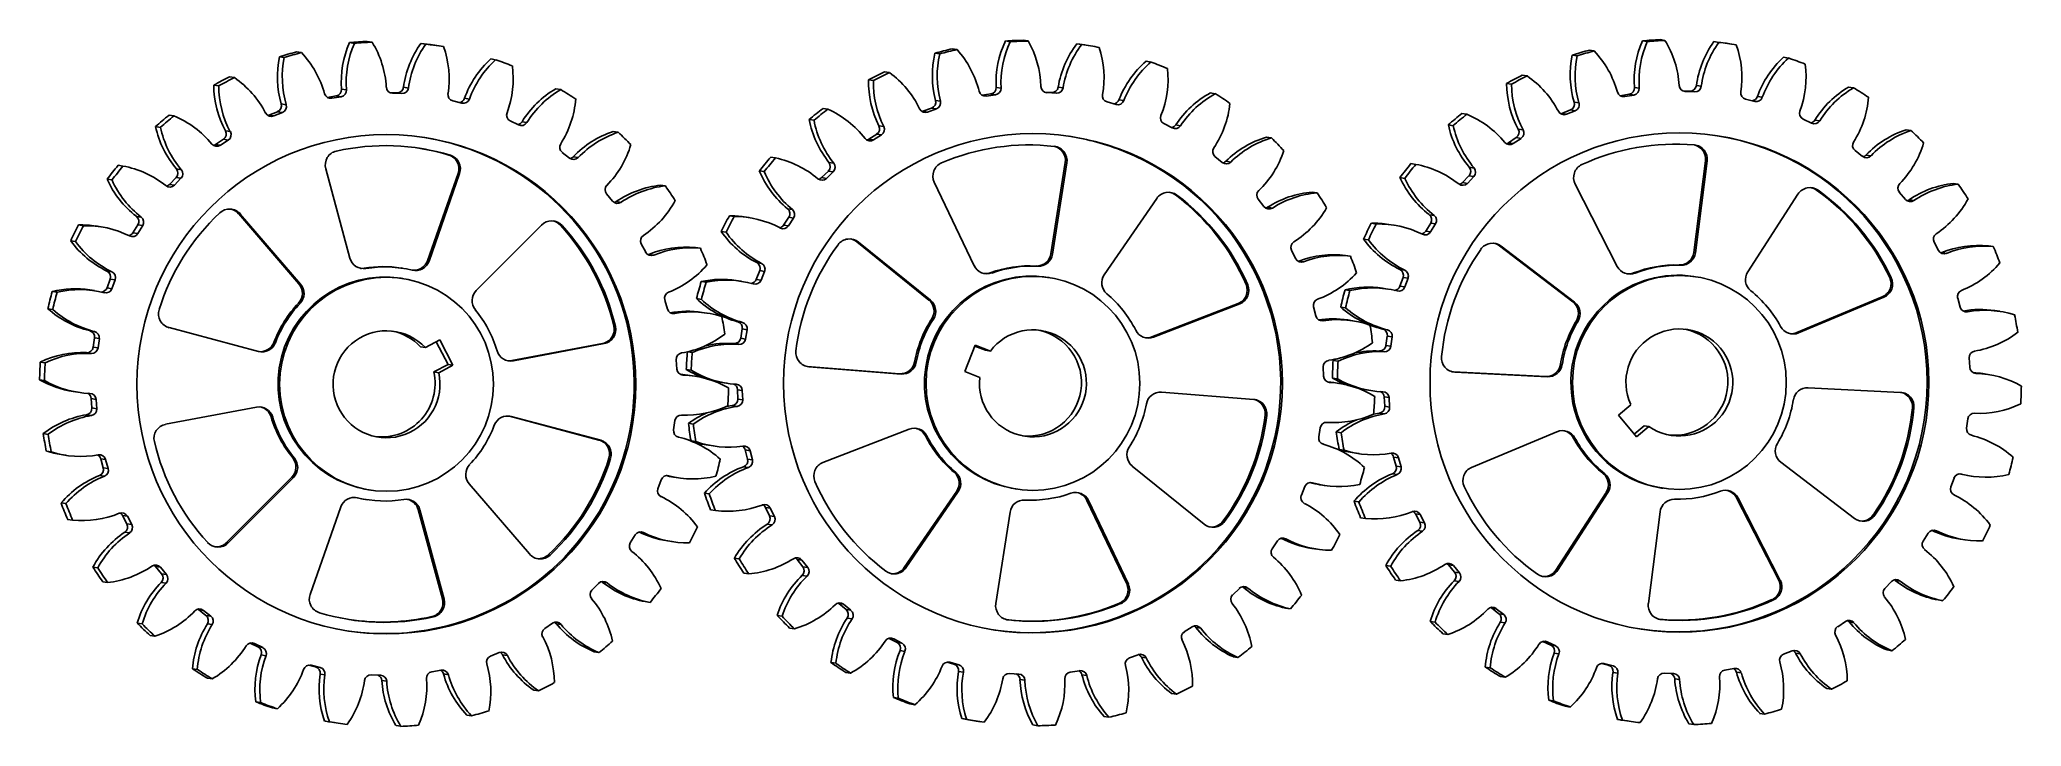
# Model space of a CAD drawing. Header units: millimetres. Extents: x -111 to 111, y -38 to 39.
import ezdxf

# ---------------------------------------------------------------- set-up
doc = ezdxf.new("R2010")
doc.units = ezdxf.units.MM

msp = doc.modelspace()

# ---------------------------------------------------------------- linework, layer by layer
at = {"color": 7, "linetype": 'Continuous', "lineweight": 25}
for p, q in [((-76.71, 38.22), (-76.16, 38.13)), ((-74.72, 38.35), (-74.18, 38.27)), ((-68.68, 38.13), (-68.14, 38.05)), ((-66.73, 37.86), (-67.28, 37.94)), ((-3.09, 38.4), (-2.54, 38.32)), ((-1.1, 38.48), (-0.55, 38.4)), ((4.93, 38.09), (5.48, 38.01)), ((5.83, 37.96), (5.28, 38.04)), ((68.41, 38.41), (68.95, 38.33)), ((70.39, 38.55), (70.94, 38.46)), ((76.43, 38.33), (76.98, 38.24)), ((78.39, 38.05), (77.84, 38.14)), ((-84.58, 36.63), (-84.03, 36.55)), ((-82.66, 37.18), (-82.12, 37.09)), ((-60.85, 36.38), (-60.31, 36.29)), ((-11, 37.03), (-10.45, 36.95)), ((-9.07, 37.53), (-8.52, 37.44)), ((12.71, 36.12), (13.26, 36.04)), ((60.54, 36.82), (61.09, 36.74)), ((62.45, 37.37), (63, 37.29)), ((84.26, 36.57), (84.81, 36.49)), ((-91.94, 33.45), (-91.4, 33.36)), ((-90.19, 34.38), (-89.64, 34.29)), ((-18.45, 34.05), (-17.9, 33.97)), ((-16.66, 34.93), (-16.12, 34.85)), ((53.17, 33.64), (53.72, 33.55)), ((54.93, 34.57), (55.48, 34.48)), ((74.47, 33.4), (75.02, 33.32)), ((-84.37, 31.34), (-83.82, 31.25)), ((-79.19, 32.06), (-78.2, 32.23)), ((-79.14, 32.04), (-78.69, 31.97)), ((-78.69, 31.97), (-77.65, 32.15)), ((-78.2, 32.23), (-77.65, 32.15)), ((-77.6, 33), (-77.06, 32.91)), ((-72.18, 32.62), (-71.38, 32.59)), ((-72.06, 32.57), (-71.89, 32.54)), ((-71.89, 32.54), (-70.84, 32.5)), ((-71.38, 32.59), (-70.84, 32.5)), ((-70.64, 33.21), (-70.1, 33.12)), ((-65.12, 31.69), (-64.1, 31.43)), ((-63.79, 31.97), (-63.25, 31.89)), ((-53.56, 33.04), (-53.01, 32.95)), ((-10.93, 31.74), (-10.38, 31.65)), ((-5.71, 32.32), (-4.74, 32.46)), ((-5.65, 32.28), (-5.24, 32.22)), ((-5.24, 32.22), (-4.19, 32.37)), ((-4.74, 32.46), (-4.19, 32.37)), ((-4.13, 33.2), (-3.58, 33.12)), ((1.32, 32.67), (2.08, 32.62)), ((1.45, 32.63), (1.58, 32.61)), ((1.58, 32.61), (2.63, 32.54)), ((2.08, 32.62), (2.63, 32.54)), ((2.84, 33.22), (3.38, 33.14)), ((8.32, 31.57), (9.33, 31.28)), ((9.65, 31.8), (10.2, 31.71)), ((19.91, 32.58), (20.46, 32.49)), ((60.75, 31.53), (61.3, 31.45)), ((65.93, 32.25), (66.92, 32.42)), ((65.97, 32.23), (66.43, 32.16)), ((66.43, 32.16), (67.47, 32.34)), ((66.92, 32.42), (67.47, 32.34)), ((67.51, 33.19), (68.06, 33.1)), ((72.93, 32.81), (73.73, 32.78)), ((73.06, 32.76), (73.23, 32.73)), ((73.23, 32.73), (74.28, 32.7)), ((73.73, 32.78), (74.28, 32.7)), ((80, 31.88), (81.02, 31.63)), ((81.32, 32.17), (81.87, 32.08)), ((91.56, 33.23), (92.11, 33.15)), ((-96.96, 30.07), (-96.41, 29.99)), ((-85.86, 30.04), (-85.77, 30.07)), ((-85.77, 30.07), (-84.79, 30.47)), ((-85.77, 30.07), (-85.22, 29.99)), ((-85.22, 29.99), (-84.24, 30.38)), ((-84.79, 30.47), (-84.24, 30.38)), ((-58.68, 29.45), (-57.73, 28.98)), ((-57.35, 29.34), (-56.8, 29.25)), ((-25.12, 29.59), (-24.57, 29.5)), ((-23.56, 30.82), (-23.01, 30.74)), ((-12.44, 30.49), (-12.37, 30.51)), ((-12.37, 30.51), (-11.38, 30.88)), ((-12.37, 30.51), (-11.82, 30.43)), ((-11.82, 30.43), (-10.83, 30.79)), ((-11.38, 30.88), (-10.83, 30.79)), ((14.7, 29.15), (15.63, 28.66)), ((16.02, 28.98), (16.57, 28.9)), ((46.63, 28.99), (47.18, 28.9)), ((48.16, 30.26), (48.7, 30.18)), ((59.25, 30.23), (59.35, 30.27)), ((59.35, 30.27), (60.33, 30.66)), ((59.35, 30.27), (59.9, 30.18)), ((59.9, 30.18), (60.88, 30.58)), ((60.33, 30.66), (60.88, 30.58)), ((86.44, 29.64), (87.39, 29.18)), ((87.77, 29.53), (88.32, 29.45)), ((-98.49, 28.8), (-97.94, 28.71)), ((-91.75, 26.78), (-90.87, 27.37)), ((-91.75, 26.78), (-91.2, 26.7)), ((-91.2, 26.7), (-90.32, 27.29)), ((-90.87, 27.37), (-90.32, 27.29)), ((-90.64, 28.31), (-90.09, 28.23)), ((-47.11, 28.25), (-46.57, 28.16)), ((-18.43, 27.39), (-17.54, 27.95)), ((-18.43, 27.39), (-17.89, 27.3)), ((-17.89, 27.3), (-16.99, 27.87)), ((-17.54, 27.95), (-16.99, 27.87)), ((-17.28, 28.88), (-16.74, 28.8)), ((26.22, 27.61), (26.77, 27.53)), ((53.37, 26.97), (54.25, 27.56)), ((53.37, 26.97), (53.92, 26.89)), ((53.92, 26.89), (54.8, 27.48)), ((54.25, 27.56), (54.8, 27.48)), ((54.48, 28.5), (55.03, 28.42)), ((98, 28.44), (98.55, 28.36)), ((-65.58, 25.61), (-65.4, 25.58)), ((-52.84, 25.91), (-52.01, 25.26)), ((-51.59, 25.42), (-51.05, 25.33)), ((-29.44, 25.36), (-28.89, 25.28)), ((-22.9, 24.77), (-22.36, 24.69)), ((2.02, 14.52), (3.63, 24.77)), ((2.2, 14.49), (3.81, 24.74)), ((3.63, 24.77), (3.81, 24.74)), ((20.43, 25.45), (21.25, 24.78)), ((21.67, 24.91), (22.21, 24.82)), ((42.42, 24.64), (42.97, 24.56)), ((74.18, 14.67), (75.5, 24.97)), ((74.36, 14.65), (75.68, 24.94)), ((75.5, 24.97), (75.68, 24.94)), ((92.28, 26.11), (93.11, 25.46)), ((93.53, 25.61), (94.07, 25.53)), ((-103.92, 22.89), (-103.37, 22.81)), ((-102.69, 24.46), (-102.15, 24.37)), ((-96.91, 22.32), (-96.17, 23.08)), ((-96.91, 22.32), (-96.36, 22.24)), ((-96.36, 22.24), (-95.63, 23)), ((-96.17, 23.08), (-95.63, 23)), ((-96.14, 24.05), (-95.59, 23.96)), ((-79.38, 24.07), (-76.68, 14.05)), ((-67.97, 13.75), (-64.53, 23.55)), ((-67.78, 13.72), (-64.35, 23.52)), ((-64.53, 23.55), (-64.35, 23.52)), ((-30.71, 23.83), (-30.17, 23.75)), ((-23.72, 23.07), (-22.96, 23.81)), ((-23.72, 23.07), (-23.17, 22.99)), ((-23.17, 22.99), (-22.42, 23.72)), ((-22.96, 23.81), (-22.42, 23.72)), ((-11.07, 22.57), (-6.6, 13.2)), ((41.2, 23.08), (41.74, 22.99)), ((48.21, 22.51), (48.94, 23.27)), ((48.21, 22.51), (48.76, 22.43)), ((48.76, 22.43), (49.49, 23.19)), ((48.94, 23.27), (49.49, 23.19)), ((48.98, 24.24), (49.52, 24.15)), ((60.86, 22.35), (65.59, 13.11)), ((103.31, 22.42), (103.86, 22.34)), ((-47.86, 21.25), (-47.19, 20.44)), ((-46.78, 20.39), (-46.23, 20.3)), ((-41.81, 22.22), (-41.26, 22.14)), ((13.89, 20.73), (8.01, 12.18)), ((15.99, 21.14), (16.17, 21.11)), ((25.28, 20.65), (25.93, 19.82)), ((31.36, 21.44), (31.9, 21.36)), ((85.87, 21.22), (80.23, 12.5)), ((87.95, 21.68), (88.13, 21.65)), ((97.25, 21.44), (97.93, 20.63)), ((98.34, 20.58), (98.89, 20.5)), ((-100.64, 18.73), (-100.09, 18.65)), ((-89.15, 19.02), (-88.97, 18.99)), ((-82.39, 11.15), (-89.15, 19.02)), ((-82.2, 11.12), (-88.97, 18.99)), ((-34.07, 18.8), (-33.52, 18.72)), ((-31.87, 18.59), (-32.42, 18.68)), ((-27.99, 17.75), (-27.41, 18.63)), ((-27.55, 19.58), (-27, 19.5)), ((-27.44, 17.67), (-26.86, 18.54)), ((-27.41, 18.63), (-26.86, 18.54)), ((26.34, 19.75), (26.89, 19.66)), ((37.99, 17.96), (38.53, 17.87)), ((40.49, 17.75), (39.94, 17.83)), ((44.09, 17.07), (44.65, 17.97)), ((44.48, 18.92), (45.03, 18.84)), ((44.64, 16.99), (45.2, 17.88)), ((44.65, 17.97), (45.2, 17.88)), ((-108.01, 15.98), (-107.46, 15.9)), ((-107.13, 17.77), (-106.59, 17.68)), ((-104.64, 17.56), (-105.18, 17.65)), ((-101.03, 16.88), (-100.47, 17.78)), ((-101.03, 16.88), (-100.48, 16.8)), ((-100.48, 16.8), (-99.92, 17.69)), ((-100.47, 17.78), (-99.92, 17.69)), ((-55.16, 17.75), (-62.49, 10.4)), ((-53.04, 17.74), (-52.85, 17.71)), ((-43.97, 15.64), (-43.47, 14.71)), ((-34.99, 17.04), (-34.44, 16.96)), ((-27.99, 17.75), (-27.44, 17.67)), ((-19.77, 15.87), (-19.59, 15.84)), ((-11.69, 9.35), (-19.77, 15.87)), ((-11.51, 9.32), (-19.59, 15.84)), ((37.11, 16.17), (37.66, 16.08)), ((44.09, 17.07), (44.64, 16.99)), ((101.15, 15.84), (101.64, 14.91)), ((-67.97, 13.75), (-67.78, 13.72)), ((-43.21, 14.43), (-43.11, 14.47)), ((-43.11, 14.47), (-42.57, 14.38)), ((-37.87, 15.23), (-37.32, 15.15)), ((-31.01, 13.54), (-30.46, 13.46)), ((2.02, 14.52), (2.2, 14.49)), ((29.02, 14.94), (29.49, 13.99)), ((29.76, 13.7), (29.84, 13.72)), ((29.84, 13.72), (30.39, 13.64)), ((35.1, 14.34), (35.65, 14.26)), ((52.36, 15.42), (52.54, 15.39)), ((60.61, 9.13), (52.36, 15.42)), ((60.8, 9.1), (52.54, 15.39)), ((74.18, 14.67), (74.36, 14.65)), ((101.91, 14.63), (102.01, 14.66)), ((102.01, 14.66), (102.55, 14.58)), ((107.25, 15.43), (107.8, 15.34)), ((-103.93, 12.6), (-103.39, 12.51)), ((-103.93, 10.71), (-103.57, 11.7)), ((-103.57, 11.7), (-103.02, 11.62)), ((-103.39, 10.62), (-103.02, 11.62)), ((-82.39, 11.15), (-82.2, 11.12)), ((-75.06, 12.92), (-74.87, 12.89)), ((-70.75, 12.91), (-70.93, 12.94)), ((-70.74, 11.76), (-70.92, 11.79)), ((-37.22, 11.42), (-36.68, 11.34)), ((-32.76, 11.45), (-33.3, 11.53)), ((-31.06, 11.66), (-30.67, 12.64)), ((-31.06, 11.66), (-30.52, 11.57)), ((-30.67, 12.64), (-30.13, 12.55)), ((-30.52, 11.57), (-30.13, 12.55)), ((-4.8, 12.41), (-4.62, 12.39)), ((0.35, 13.17), (0.54, 13.14)), ((1.82, 11.86), (1.64, 11.89)), ((41.19, 12.78), (41.73, 12.7)), ((41.19, 10.9), (41.55, 11.89)), ((41.55, 11.89), (42.1, 11.8)), ((41.73, 10.81), (42.1, 11.8)), ((67.42, 12.38), (67.6, 12.35)), ((72.55, 13.28), (72.73, 13.25)), ((74.38, 11.96), (74.2, 11.99)), ((96.17, 11.86), (96.35, 11.83)), ((-110.09, 10.3), (-109.54, 10.22)), ((-105.32, 10.4), (-105.87, 10.48)), ((-103.93, 10.71), (-103.39, 10.62)), ((-82.44, 9.01), (-82.26, 8.98)), ((-41.32, 9.35), (-41.03, 8.34)), ((-37.76, 9.51), (-37.22, 9.42)), ((-11.69, 9.35), (-11.51, 9.32)), ((13.35, 5.22), (23.03, 8.96)), ((13.53, 5.19), (23.21, 8.93)), ((23.03, 8.96), (23.21, 8.93)), ((23.92, 11.09), (24.1, 11.06)), ((35.03, 10.49), (35.58, 10.41)), ((39.8, 10.58), (39.25, 10.67)), ((41.19, 10.9), (41.73, 10.81)), ((60.61, 9.13), (60.8, 9.1)), ((85.76, 5.7), (95.33, 9.7)), ((85.94, 5.67), (95.52, 9.68)), ((95.33, 9.7), (95.52, 9.68)), ((103.8, 9.55), (104.09, 8.54)), ((-110.57, 8.37), (-110.02, 8.29)), ((-40.68, 7.9), (-40.21, 7.83)), ((-36.6, 7.88), (-37.14, 7.96)), ((-33.14, 6.91), (-32.6, 6.83)), ((-11.36, 7.23), (-11.17, 7.21)), ((31.49, 8.58), (31.75, 7.56)), ((32.13, 7.09), (32.56, 7.02)), ((34.55, 8.56), (35.1, 8.48)), ((35.87, 7.02), (35.33, 7.11)), ((61.01, 7.02), (61.19, 6.99)), ((104.44, 8.1), (104.91, 8.03)), ((108.53, 8.08), (107.98, 8.16)), ((-105.88, 5.91), (-105.33, 5.82)), ((-105.49, 4.06), (-105.34, 5.11)), ((-105.34, 5.11), (-104.79, 5.02)), ((-104.94, 3.98), (-104.79, 5.02)), ((-96.96, 6.25), (-86.93, 3.58)), ((-85.21, 4.59), (-85.03, 4.56)), ((-66.59, 4.87), (-68.2, 4.02)), ((-65.64, 2.13), (-66.99, 4.67)), ((-65.1, 2.05), (-66.59, 4.87)), ((-58.51, 2.56), (-48.31, 4.49)), ((-58.32, 2.53), (-48.13, 4.46)), ((-48.31, 4.49), (-48.13, 4.46)), ((-47.05, 6.42), (-46.86, 6.39)), ((-33.56, 4.46), (-33.02, 4.38)), ((-32.8, 5.06), (-32.62, 6.1)), ((-32.8, 5.06), (-32.25, 4.97)), ((-32.62, 6.1), (-32.08, 6.01)), ((-32.25, 4.97), (-32.08, 6.01)), ((13.35, 5.22), (13.53, 5.19)), ((39.24, 6.1), (39.79, 6.01)), ((39.63, 4.25), (39.78, 5.3)), ((39.78, 5.3), (40.33, 5.21)), ((40.18, 4.17), (40.33, 5.21)), ((85.76, 5.7), (85.94, 5.67)), ((-111.42, 2.39), (-110.88, 2.3)), ((-106.23, 3.45), (-105.69, 3.36)), ((-105.49, 4.06), (-104.94, 3.98)), ((-68.75, 4.11), (-68.2, 4.02)), ((-58.51, 2.56), (-58.32, 2.53)), ((-40.04, 2.65), (-39.97, 1.6)), ((-38.77, 3.54), (-38.23, 3.46)), ((-13.28, 2.39), (-13.1, 2.36)), ((-6.47, 4.3), (-7.65, 1.32)), ((-5.33, 3.71), (-6.51, 4.18)), ((-4.78, 3.62), (-6.47, 4.3)), ((-5.33, 3.71), (-4.78, 3.62)), ((34.06, 2.74), (33.7, 2.57)), ((33.7, 2.57), (34.25, 2.49)), ((38.89, 3.63), (39.44, 3.55)), ((39.63, 4.25), (40.18, 4.17)), ((105.08, 2.85), (105.15, 1.8)), ((-111.5, 0.4), (-110.95, 0.31)), ((-67.25, 1.28), (-65.64, 2.13)), ((-67.25, 1.28), (-66.7, 1.2)), ((-66.7, 1.2), (-65.1, 2.05)), ((-65.64, 2.13), (-65.1, 2.05)), ((-39.45, 0.95), (-39.27, 0.93)), ((-38.91, 1.56), (-38.36, 1.48)), ((-37.94, 0.81), (-38.48, 0.89)), ((-34.88, 0.09), (-34.34, 0.01)), ((-25.33, 1.89), (-25.15, 1.86)), ((-25.33, 1.89), (-14.98, 1.08)), ((-25.15, 1.86), (-14.8, 1.05)), ((-14.98, 1.08), (-14.8, 1.05)), ((-7.65, 1.32), (-5.96, 0.65)), ((32.58, 1.84), (32.63, 0.79)), ((33.17, 0.12), (33.3, 0.1)), ((33.63, 0.59), (34.17, 0.5)), ((34.34, -0.01), (33.79, 0.08)), ((47.12, 1.29), (47.19, 1.29)), ((47.19, 1.29), (47.37, 1.26)), ((47.19, 1.29), (57.56, 0.77)), ((47.37, 1.26), (57.74, 0.74)), ((57.56, 0.77), (57.74, 0.74)), ((59.22, 2.13), (59.4, 2.1)), ((105.68, 1.15), (105.85, 1.13)), ((107.19, 1), (106.64, 1.09)), ((-107.73, -0.91), (-107.19, -1)), ((-105.7, -1.71), (-105.15, -1.79)), ((-105.63, -2.76), (-105.7, -1.71)), ((-105.08, -2.84), (-105.15, -1.79)), ((-33.17, -0.71), (-32.63, -0.79)), ((-33.13, -1.76), (-33.17, -0.71)), ((-33.13, -1.76), (-32.58, -1.84)), ((-32.58, -1.84), (-32.63, -0.79)), ((24.78, -1.81), (14.43, -1)), ((37.39, -0.73), (37.94, -0.81)), ((39.42, -1.52), (39.97, -1.6)), ((39.49, -2.57), (39.42, -1.52)), ((40.04, -2.66), (39.97, -1.6)), ((97.38, -1.01), (87.02, -0.49)), ((-106.23, -3.52), (-105.68, -3.6)), ((-105.63, -2.76), (-105.08, -2.84)), ((-87.16, -2.67), (-97.36, -4.59)), ((-85.52, -3.76), (-85.33, -3.79)), ((-58.74, -3.69), (-58.81, -3.67)), ((-58.74, -3.69), (-58.55, -3.72)), ((-48.71, -6.36), (-58.74, -3.69)), ((-48.52, -6.38), (-58.55, -3.72)), ((-40.18, -4.17), (-40.33, -5.22)), ((-33.75, -2.5), (-33.2, -2.59)), ((26.06, -3.57), (26.24, -3.59)), ((38.89, -3.33), (39.44, -3.42)), ((39.49, -2.57), (40.04, -2.66)), ((67.1, -2.39), (65.71, -3.55)), ((65.71, -3.55), (67.76, -6.01)), ((98.71, -2.73), (98.9, -2.76)), ((104.94, -3.97), (104.79, -5.02)), ((-111.09, -5.63), (-110.54, -5.72)), ((-48.71, -6.36), (-48.52, -6.38)), ((-38.67, -4.48), (-38.12, -4.56)), ((-38.38, -6.45), (-37.83, -6.53)), ((-13.9, -5.14), (-23.58, -8.87)), ((-12.08, -5.88), (-11.89, -5.91)), ((32.25, -4.97), (32.08, -6.01)), ((34.04, -5.45), (34.58, -5.53)), ((58.81, -5.42), (49.24, -9.43)), ((60.66, -6.11), (60.84, -6.13)), ((67.49, -5.69), (68.61, -4.76)), ((67.76, -6.01), (69.15, -4.84)), ((68.61, -4.76), (69.15, -4.84)), ((-110.74, -7.59), (-110.2, -7.68)), ((-109.07, -7.99), (-108.53, -8.07)), ((-104.64, -8.45), (-104.09, -8.53)), ((-104.35, -9.46), (-104.64, -8.45)), ((-103.8, -9.55), (-104.09, -8.53)), ((-83.08, -8.37), (-82.9, -8.39)), ((-47.59, -8.38), (-47.41, -8.41)), ((-36.42, -6.94), (-35.87, -7.02)), ((-32.3, -7.47), (-31.75, -7.56)), ((-32.04, -8.5), (-32.3, -7.47)), ((-32.04, -8.5), (-31.49, -8.58)), ((-31.49, -8.58), (-31.75, -7.56)), ((34.38, -7.41), (34.93, -7.49)), ((36.05, -7.8), (36.6, -7.88)), ((40.49, -8.26), (41.03, -8.34)), ((40.78, -9.27), (40.49, -8.26)), ((41.32, -9.36), (41.03, -8.34)), ((83.96, -8.85), (92.22, -15.14)), ((-104.78, -10.33), (-104.23, -10.41)), ((-104.35, -9.46), (-103.8, -9.55)), ((-90.51, -17.86), (-83.18, -10.51)), ((-90.32, -17.89), (-83, -10.54)), ((-83.18, -10.51), (-83, -10.54)), ((-41.74, -10.82), (-42.1, -11.81)), ((-41.02, -10.35), (-40.88, -10.37)), ((-40.35, -10.51), (-39.8, -10.59)), ((-32.49, -9.35), (-31.94, -9.43)), ((-8.85, -9.97), (-8.66, -9.99)), ((11.14, -9.27), (19.22, -15.79)), ((31.2, -11.12), (31.38, -11.15)), ((40.35, -10.14), (40.9, -10.23)), ((40.78, -9.27), (41.32, -9.36)), ((64, -10.1), (64.18, -10.13)), ((103.39, -10.62), (103.03, -11.61)), ((104.1, -10.15), (104.24, -10.17)), ((104.77, -10.31), (105.32, -10.39)), ((-76, -12.81), (-76.04, -12.8)), ((-76, -12.81), (-75.82, -12.83)), ((-74.92, -13.02), (-74.74, -13.05)), ((-74.57, -11.93), (-74.38, -11.96)), ((-63.28, -11.26), (-56.52, -19.13)), ((-36.88, -12.31), (-36.34, -12.39)), ((-14.44, -20.65), (-8.56, -12.09)), ((-14.25, -20.68), (-8.38, -12.12)), ((-8.56, -12.09), (-8.38, -12.12)), ((-2, -11.83), (-1.82, -11.86)), ((6.06, -13.12), (6.24, -13.15)), ((10.53, -22.49), (6.06, -13.12)), ((10.71, -22.51), (6.24, -13.15)), ((30.52, -11.57), (30.13, -12.55)), ((32.21, -11.36), (32.76, -11.45)), ((36.04, -13.22), (36.58, -13.3)), ((58.71, -20.94), (64.34, -12.22)), ((58.89, -20.97), (64.52, -12.25)), ((64.34, -12.22), (64.52, -12.25)), ((70.56, -11.74), (70.74, -11.76)), ((78.98, -12.84), (79.16, -12.86)), ((83.71, -22.08), (78.98, -12.84)), ((83.89, -22.1), (79.16, -12.86)), ((-109.09, -13.41), (-108.54, -13.49)), ((-108.35, -15.25), (-107.8, -15.34)), ((-102.19, -14.82), (-101.65, -14.9)), ((-101.7, -15.75), (-102.19, -14.82)), ((-101.15, -15.84), (-101.65, -14.9)), ((-77.7, -13.86), (-81.14, -23.66)), ((-68.99, -14.16), (-68.81, -14.19)), ((-66.29, -24.18), (-68.99, -14.16)), ((-66.1, -24.21), (-68.81, -14.19)), ((-36.19, -14.17), (-35.65, -14.26)), ((-30.03, -13.91), (-29.49, -13.99)), ((-29.57, -14.86), (-30.03, -13.91)), ((-29.57, -14.86), (-29.02, -14.94)), ((-29.02, -14.94), (-29.49, -13.99)), ((-2.57, -14.43), (-4.17, -24.69)), ((21.33, -15.47), (21.51, -15.49)), ((36.78, -15.07), (37.33, -15.15)), ((42.93, -14.63), (43.48, -14.72)), ((43.42, -15.56), (42.93, -14.63)), ((43.42, -15.56), (43.97, -15.65)), ((43.97, -15.65), (43.48, -14.72)), ((70.4, -14.4), (69.08, -24.69)), ((94.31, -14.76), (94.5, -14.79)), ((-101.94, -16.69), (-101.39, -16.77)), ((-101.7, -15.75), (-101.15, -15.84)), ((-44.64, -16.99), (-45.2, -17.89)), ((-44.14, -16.67), (-43.71, -16.73)), ((-41.03, -17.67), (-40.49, -17.75)), ((-29.83, -15.79), (-29.28, -15.87)), ((27.44, -17.67), (26.86, -18.54)), ((27.91, -17.36), (28.38, -17.43)), ((43.18, -16.5), (43.73, -16.59)), ((100.49, -16.8), (99.93, -17.69)), ((100.98, -16.47), (101.42, -16.53)), ((104.09, -17.47), (104.64, -17.56)), ((-90.51, -17.86), (-90.32, -17.89)), ((-54.39, -19.23), (-54.21, -19.26)), ((-33.52, -19.59), (-32.97, -19.68)), ((-26.48, -19.74), (-25.93, -19.82)), ((-25.83, -20.56), (-26.48, -19.74)), ((-25.28, -20.65), (-25.93, -19.82)), ((31.32, -18.51), (31.87, -18.59)), ((-105.52, -20.6), (-104.97, -20.68)), ((-98.48, -20.55), (-97.93, -20.63)), ((-97.8, -21.35), (-98.48, -20.55)), ((-97.26, -21.44), (-97.93, -20.63)), ((-97.8, -21.35), (-97.26, -21.44)), ((-48.34, -22.28), (-48.42, -22.23)), ((-32.45, -21.28), (-31.9, -21.36)), ((-25.89, -21.53), (-25.34, -21.61)), ((-25.83, -20.56), (-25.28, -20.65)), ((-14.44, -20.65), (-14.25, -20.68)), ((39.61, -20.41), (40.15, -20.49)), ((40.72, -22.06), (41.27, -22.15)), ((46.64, -20.36), (47.19, -20.44)), ((47.32, -21.17), (46.64, -20.36)), ((47.87, -21.25), (47.19, -20.44)), ((47.28, -22.13), (47.83, -22.22)), ((47.32, -21.17), (47.87, -21.25)), ((58.71, -20.94), (58.89, -20.97)), ((83.71, -22.08), (83.89, -22.1)), ((96.36, -22.23), (95.63, -22.99)), ((96.78, -22.09), (96.71, -22.04)), ((96.78, -22.09), (97.33, -22.17)), ((-104.41, -22.25), (-103.86, -22.33)), ((-97.84, -22.32), (-97.3, -22.41)), ((-66.29, -24.18), (-66.1, -24.21)), ((-48.76, -22.43), (-49.5, -23.19)), ((-48.34, -22.28), (-47.8, -22.37)), ((10.53, -22.49), (10.71, -22.51)), ((23.17, -22.99), (22.42, -23.72)), ((23.59, -22.87), (23.5, -22.8)), ((23.59, -22.87), (24.14, -22.95)), ((82.96, -24.26), (83.14, -24.29)), ((101.6, -24.28), (102.15, -24.37)), ((-93.66, -25.37), (-93.73, -25.32)), ((-93.66, -25.37), (-93.11, -25.46)), ((-92.83, -26.02), (-93.66, -25.37)), ((-92.28, -26.11), (-93.11, -25.46)), ((-92.83, -26.02), (-92.28, -26.11)), ((-67.48, -26.16), (-67.3, -26.19)), ((-43.52, -24.48), (-42.98, -24.57)), ((-28.71, -26.02), (-28.16, -26.1)), ((-21.79, -24.7), (-21.88, -24.64)), ((-21.79, -24.7), (-21.25, -24.78)), ((-20.98, -25.37), (-21.79, -24.7)), ((-20.43, -25.45), (-21.25, -24.78)), ((-20.98, -25.37), (-20.43, -25.45)), ((-20.85, -26.33), (-20.3, -26.41)), ((-2.9, -26.51), (-2.78, -26.53)), ((9.71, -24.65), (9.89, -24.67)), ((28.35, -25.2), (28.89, -25.28)), ((51.47, -25.18), (51.4, -25.13)), ((51.47, -25.18), (52.01, -25.27)), ((52.3, -25.83), (51.47, -25.18)), ((52.84, -25.92), (52.01, -25.27)), ((52.3, -25.83), (52.84, -25.92)), ((70.34, -26.46), (70.53, -26.49)), ((-100.53, -26.89), (-99.98, -26.97)), ((-99.1, -28.27), (-98.56, -28.36)), ((-92.67, -26.98), (-92.12, -27.06)), ((-53.92, -26.89), (-54.8, -27.48)), ((-53.52, -26.95), (-52.97, -27.03)), ((-27.31, -27.44), (-26.77, -27.53)), ((-15.24, -29.06), (-16.14, -28.6)), ((-16.09, -28.59), (-15.63, -28.66)), ((-14.7, -29.15), (-15.63, -28.66)), ((17.89, -27.3), (16.99, -27.87)), ((18.29, -27.39), (18.84, -27.47)), ((44.59, -26.7), (45.14, -26.78)), ((46.02, -28.08), (46.57, -28.17)), ((52.46, -26.79), (53.01, -26.87)), ((91.2, -26.7), (90.33, -27.29)), ((91.61, -26.75), (92.16, -26.84)), ((-86.99, -29.56), (-87.88, -29.12)), ((-87.82, -29.11), (-87.39, -29.18)), ((-86.44, -29.64), (-87.39, -29.18)), ((-86.99, -29.56), (-86.44, -29.64)), ((-86.63, -30.46), (-86.09, -30.54)), ((-59.9, -30.18), (-60.88, -30.58)), ((-59.54, -30.44), (-59, -30.52)), ((-49.26, -30.1), (-48.71, -30.18)), ((-15.24, -29.06), (-14.7, -29.15)), ((-14.91, -29.97), (-14.37, -30.06)), ((11.82, -30.43), (10.83, -30.79)), ((12.17, -30.7), (12.72, -30.79)), ((22.46, -30.65), (23.01, -30.74)), ((58.13, -29.37), (57.25, -28.93)), ((57.31, -28.92), (57.73, -28.99)), ((58.68, -29.45), (57.73, -28.99)), ((58.13, -29.37), (58.68, -29.45)), ((58.49, -30.26), (59.04, -30.35)), ((85.23, -29.99), (84.25, -30.38)), ((85.58, -30.24), (86.13, -30.32)), ((95.87, -29.9), (96.42, -29.99)), ((-94.35, -32), (-93.8, -32.09)), ((-92.66, -33.06), (-92.11, -33.14)), ((-80.55, -31.8), (-81.3, -31.61)), ((-81.16, -31.6), (-81.02, -31.62)), ((-80, -31.88), (-81.02, -31.62)), ((-80.55, -31.8), (-80, -31.88)), ((-80.01, -32.6), (-79.46, -32.69)), ((-73.23, -32.73), (-74.29, -32.7)), ((-73.09, -33.33), (-72.54, -33.41)), ((-66.43, -32.16), (-67.47, -32.34)), ((-66.16, -32.59), (-65.62, -32.68)), ((-22.66, -31.3), (-22.12, -31.39)), ((-21.01, -32.41), (-20.46, -32.49)), ((-8.87, -31.48), (-9.64, -31.26)), ((-9.51, -31.25), (-9.33, -31.28)), ((-8.32, -31.57), (-9.33, -31.28)), ((-8.87, -31.48), (-8.32, -31.57)), ((-8.35, -32.3), (-7.8, -32.39)), ((-1.58, -32.61), (-2.63, -32.54)), ((-1.45, -33.22), (-0.9, -33.3)), ((5.24, -32.22), (4.19, -32.37)), ((5.49, -32.68), (6.04, -32.76)), ((50.78, -31.81), (51.33, -31.9)), ((52.47, -32.87), (53.01, -32.95)), ((64.58, -31.61), (63.83, -31.42)), ((63.97, -31.41), (64.1, -31.43)), ((65.13, -31.69), (64.1, -31.43)), ((64.58, -31.61), (65.13, -31.69)), ((65.12, -32.41), (65.66, -32.49)), ((71.9, -32.54), (70.84, -32.5)), ((72.04, -33.13), (72.59, -33.22)), ((78.69, -31.97), (77.66, -32.15)), ((78.96, -32.4), (79.51, -32.48)), ((-56.03, -34.4), (-55.48, -34.49)), ((-15.66, -35.22), (-15.11, -35.3)), ((15.57, -34.77), (16.12, -34.85)), ((57.89, -35.53), (58.44, -35.61)), ((89.1, -34.21), (89.64, -34.29)), ((-87.23, -35.72), (-86.69, -35.8)), ((-85.36, -36.4), (-84.82, -36.49)), ((-63.55, -37.2), (-63.01, -37.29)), ((-13.81, -35.95), (-13.26, -36.04)), ((-7.99, -37.59), (-7.44, -37.67)), ((7.97, -37.36), (8.52, -37.44)), ((59.76, -36.21), (60.31, -36.3)), ((65.63, -37.68), (66.17, -37.77)), ((66.18, -37.77), (66.73, -37.86)), ((81.57, -37.01), (82.12, -37.09)), ((-79.5, -37.88), (-78.96, -37.96)), ((-78.94, -37.97), (-78.39, -38.05)), ((-71.49, -38.38), (-70.95, -38.46)), ((-6.38, -37.87), (-5.83, -37.96)), ((0, -38.31), (0.55, -38.4)), ((73.64, -38.18), (74.18, -38.27))]:
    msp.add_line(p, q, dxfattribs=at)
at = {"color": 7, "linetype": 'Continuous', "lineweight": 25, "flags": 128}
for points in [[(5.28, 38.04), (5.18, 38.05), (4.93, 38.09)], [(-91.97, 26.68), (-91.86, 26.72), (-91.75, 26.78)], [(-18.65, 27.3), (-18.55, 27.33), (-18.43, 27.39)], [(53.14, 26.87), (53.26, 26.91), (53.37, 26.97)], [(-47.01, 20.28), (-46.89, 20.32), (-46.78, 20.39)], [(98.11, 20.48), (98.23, 20.52), (98.34, 20.58)], [(26.12, 19.65), (26.22, 19.68), (26.34, 19.75)], [(-75.47, 12.9), (-75.35, 12.89), (-75.06, 12.92)], [(-58.95, 2.54), (-58.8, 2.53), (-58.51, 2.56)], [(33.05, 0.16), (33.42, 0.13), (33.79, 0.08)], [(37.39, -0.73), (36.74, -0.61), (36.33, -0.51)], [(-33.75, -2.5), (-34.41, -2.61), (-34.58, -2.65)], [(38.89, -3.33), (38.24, -3.46), (38.23, -3.46)], [(-41.15, -10.35), (-40.78, -10.43), (-40.35, -10.51)], [(103.97, -10.15), (104.35, -10.23), (104.77, -10.31)], [(-74.92, -13.02), (-75.36, -12.94), (-76, -12.81)], [(-26.48, -19.74), (-26.57, -19.64), (-26.67, -19.57)], [(-98.48, -20.55), (-98.58, -20.45), (-98.66, -20.39)], [(46.64, -20.36), (46.55, -20.26), (46.47, -20.2)], [(91.61, -26.75), (91.52, -26.66), (91.43, -26.6)], [(-53.52, -26.95), (-53.61, -26.85), (-53.7, -26.79)], [(18.29, -27.39), (18.2, -27.29), (18.1, -27.21)]]:
    msp.add_lwpolyline(points, dxfattribs=at)
at = {"color": 7, "linetype": 'Continuous', "lineweight": 25}
for centre, radius in [((-72.57, -0.1), 28), ((0, 0.01), 28), ((72.57, 0.1), 28), ((-72.56, -0.1), 12), ((0, 0), 12), ((72.56, 0.1), 12)]:
    msp.add_circle(centre, radius, dxfattribs=at)
for centre, radius, start, end in [((-66.69, 33.81), 10.95, 156.2834, 184.2938), ((-66.14, 33.73), 10.95, 156.2834, 184.2938), ((-73.11, 0.01), 38.38, 92.4169, 95.3883), ((-72.56, -0.08), 38.38, 92.4169, 95.3883), ((-83.51, 32.55), 10.95, 3.4976, 31.511), ((-59.8, 31.74), 10.95, 144.2861, 172.2973), ((-59.25, 31.66), 10.95, 144.2861, 172.2973), ((-73.11, 0.01), 38.38, 81.2693, 83.3853), ((-72.56, -0.08), 38.38, 80.4137, 83.3853), ((6.81, 33.72), 10.95, 154.6942, 182.7047), ((7.36, 33.64), 10.95, 154.6942, 182.7047), ((-0.54, 0.1), 38.38, 90.8269, 93.7984), ((0, 0.02), 38.38, 90.8269, 93.7984), ((-10.04, 32.94), 10.95, 1.9085, 29.9215), ((13.64, 31.46), 10.95, 142.6968, 170.7082), ((14.19, 31.37), 10.95, 142.6968, 170.7082), ((0, 0.02), 38.38, 78.8238, 81.7953), ((78.43, 34.01), 10.95, 156.2927, 184.3032), ((78.98, 33.92), 10.95, 156.2927, 184.3032), ((72.02, 0.2), 38.38, 92.4262, 95.3977), ((72.56, 0.12), 38.38, 92.4262, 95.3977), ((61.61, 32.74), 10.95, 3.507, 31.5203), ((85.32, 31.94), 10.95, 144.2954, 172.3066), ((85.87, 31.85), 10.95, 144.2954, 172.3066), ((72.02, 0.2), 38.38, 81.2693, 83.3946), ((72.56, 0.12), 38.38, 80.4231, 83.3946), ((68.63, 34.3), 10.95, 351.5104, 19.5217), ((-73.86, 34.41), 10.95, 168.28, 196.291), ((-73.1, 0), 38.38, 104.4195, 107.3907), ((-73.31, 34.33), 10.95, 168.28, 196.291), ((-72.56, -0.08), 38.38, 104.4195, 107.3907), ((-90.05, 29.56), 10.94, 15.4949, 43.511), ((-76.48, 34.11), 10.95, 351.501, 19.5124), ((-53.49, 28.28), 10.95, 132.2876, 160.3007), ((-52.94, 28.2), 10.95, 132.2876, 160.3007), ((-72.56, -0.08), 38.38, 68.4106, 71.3821), ((-69.29, 34.18), 10.95, 339.5045, 7.515), ((-0.34, 34.51), 10.95, 166.6909, 194.7018), ((-0.54, 0.1), 38.38, 102.8297, 105.8009), ((0.2, 34.43), 10.95, 166.6909, 194.7018), ((0, 0.02), 38.38, 102.8297, 105.8009), ((-16.66, 30.13), 10.94, 13.9056, 41.9214), ((-2.97, 34.3), 10.95, 349.912, 17.9231), ((19.85, 27.82), 10.95, 130.6982, 158.7116), ((20.4, 27.74), 10.95, 130.6982, 158.7116), ((0, 0.02), 38.38, 66.8208, 69.7922), ((71.26, 34.6), 10.95, 168.2893, 196.3003), ((72.02, 0.2), 38.38, 104.4288, 107.4001), ((71.8, 34.52), 10.95, 168.2893, 196.3003), ((72.56, 0.11), 38.38, 104.4288, 107.4001), ((55.06, 29.75), 10.94, 15.5042, 43.5203), ((91.63, 28.48), 10.95, 132.297, 160.3101), ((92.18, 28.39), 10.95, 132.297, 160.3101), ((72.56, 0.12), 38.38, 68.42, 71.3915), ((75.83, 34.37), 10.95, 339.5138, 7.5243), ((-73.1, 0), 38.39, 116.4212, 119.3921), ((-81, 33.5), 10.95, 180.2765, 208.2892), ((-72.56, -0.09), 38.39, 116.4212, 119.3921), ((-95.83, 25.27), 10.94, 27.4932, 55.5124), ((-0.54, 0.09), 38.39, 114.8315, 117.8025), ((-7.5, 33.8), 10.95, 178.6874, 206.6998), ((0.01, 0.01), 38.39, 114.8315, 117.8025), ((-6.96, 33.72), 10.95, 178.6874, 206.6998), ((-22.56, 26.01), 10.94, 25.9039, 53.9226), ((4.22, 34.17), 10.95, 337.9154, 5.9259), ((72.02, 0.19), 38.39, 116.4305, 119.4015), ((64.12, 33.69), 10.95, 180.2858, 208.2986), ((72.57, 0.11), 38.39, 116.4305, 119.4015), ((64.67, 33.61), 10.95, 180.2858, 208.2986), ((49.28, 25.46), 10.94, 27.5026, 55.5218), ((73.25, 33.45), 0.72, 183.5004, 267.9046), ((73.76, 33.5), 0.72, 267.9176, 352.3129), ((-80.45, 33.41), 10.95, 180.2765, 208.2892), ((-85.06, 31.14), 0.72, 291.9117, 16.2935), ((-84.51, 31.05), 0.72, 291.9117, 16.2935), ((-78.81, 32.68), 0.72, 195.4892, 279.9004), ((-78.32, 32.94), 0.72, 279.911, 4.2986), ((-77.77, 32.86), 0.72, 279.911, 4.2986), ((-71.86, 33.26), 0.72, 183.491, 267.8953), ((-71.36, 33.31), 0.72, 267.9082, 352.3035), ((-70.81, 33.22), 0.72, 267.9082, 352.3035), ((-64.95, 32.39), 0.72, 171.4947, 255.8909), ((-64.47, 32.21), 0.72, 277.7831, 340.3042), ((-63.92, 32.13), 0.72, 255.9039, 340.3073), ((-48.04, 23.59), 10.94, 120.2878, 148.3036), ((-47.49, 23.5), 10.94, 120.2878, 148.3036), ((-72.56, -0.08), 38.38, 56.4081, 59.3794), ((-62.24, 32.75), 10.95, 327.5074, 355.5183), ((-11.63, 31.55), 0.72, 290.3222, 14.7046), ((-11.08, 31.47), 0.72, 290.3222, 14.7046), ((-5.34, 32.93), 0.72, 193.8998, 278.3102), ((-4.84, 33.17), 0.72, 278.3212, 2.7098), ((-4.3, 33.09), 0.72, 278.3212, 2.7098), ((1.62, 33.32), 0.72, 181.9019, 266.3051), ((2.13, 33.34), 0.72, 266.3182, 350.7146), ((2.67, 33.26), 0.72, 266.3182, 350.7146), ((8.51, 32.26), 0.72, 169.9058, 254.3008), ((8.98, 32.06), 0.72, 279.2543, 338.7149), ((9.53, 31.97), 0.72, 254.3137, 338.7182), ((25.17, 22.98), 10.94, 118.6982, 146.7143), ((25.72, 22.89), 10.94, 118.6982, 146.7143), ((11.23, 32.55), 10.95, 325.9182, 353.9293), ((0, 0.02), 38.39, 54.8184, 57.7896), ((60.06, 31.33), 0.72, 291.9211, 16.3028), ((60.61, 31.24), 0.72, 291.9211, 16.3028), ((66.3, 32.87), 0.72, 195.4985, 279.9098), ((66.8, 33.13), 0.72, 279.9203, 4.308), ((67.34, 33.05), 0.72, 279.9203, 4.308), ((74.31, 33.41), 0.72, 267.9176, 352.3129), ((80.17, 32.58), 0.72, 171.504, 255.9002), ((80.65, 32.41), 0.72, 277.7732, 340.3135), ((81.19, 32.32), 0.72, 255.9133, 340.3167), ((97.08, 23.78), 10.94, 120.2971, 148.3129), ((97.63, 23.7), 10.94, 120.2971, 148.3129), ((72.56, 0.11), 38.38, 56.4175, 59.3888), ((82.88, 32.94), 10.95, 327.5168, 355.5277), ((-73.1, -0.01), 38.4, 128.4216, 131.3922), ((-72.55, -0.09), 38.4, 128.4216, 131.3922), ((-100.6, 19.88), 10.94, 39.493, 67.515), ((-85.49, 30.66), 0.72, 207.4894, 291.9053), ((-58.36, 30.09), 0.72, 159.4995, 243.8879), ((-57.96, 29.71), 0.72, 283.5251, 328.3052), ((-57.41, 29.63), 0.72, 243.8988, 328.3094), ((-0.54, 0.09), 38.4, 126.8321, 129.8028), ((-14.36, 31.62), 10.94, 190.6843, 218.6993), ((0.01, 0.01), 38.4, 126.8321, 129.8028), ((-13.82, 31.53), 10.94, 190.6843, 218.6993), ((-27.47, 20.75), 10.94, 37.9035, 65.9251), ((-12.07, 31.1), 0.72, 205.8997, 290.3152), ((15.03, 29.78), 0.72, 157.9107, 242.2981), ((15.42, 29.38), 0.72, 283.7241, 326.7158), ((72.02, 0.19), 38.4, 128.4309, 131.4016), ((57.32, 31.31), 10.94, 192.2829, 220.2982), ((72.57, 0.1), 38.4, 128.4309, 131.4016), ((44.52, 20.07), 10.94, 39.5024, 67.5244), ((59.63, 30.85), 0.72, 207.4988, 291.9147), ((86.76, 30.29), 0.72, 159.5089, 243.8973), ((87.16, 29.91), 0.72, 283.5236, 328.3145), ((87.7, 29.83), 0.72, 243.9082, 328.3188), ((-87.79, 31.12), 10.94, 192.2735, 220.2888), ((-87.25, 31.04), 10.94, 192.2735, 220.2888), ((-91.6, 27.3), 0.72, 219.4917, 303.9092), ((-91.27, 27.97), 0.72, 303.9103, 28.289), ((-90.72, 27.89), 0.72, 303.9103, 28.289), ((-72.75, -0.07), 28, 297.9042, 81.2554), ((-52.4, 26.48), 0.72, 147.5047, 231.8869), ((-43.68, 17.86), 10.94, 108.2865, 136.3053), ((-43.13, 17.77), 10.94, 108.2865, 136.3053), ((-55.63, 29.88), 10.95, 315.5093, 343.5218), ((-72.56, -0.09), 38.39, 44.4066, 47.3776), ((-18.27, 27.91), 0.72, 217.9018, 302.3193), ((-17.93, 28.56), 0.72, 302.3211, 26.7), ((-17.38, 28.48), 0.72, 302.3211, 26.7), ((-0.42, 1.71), 25.03, 83.4962, 113.1319), ((-0.18, 0.04), 27.99, 68.3064, 81.2693), ((15.97, 29.29), 0.72, 242.3086, 326.72), ((29.36, 17.13), 10.94, 106.6967, 134.7159), ((29.91, 17.05), 10.94, 106.6967, 134.7159), ((0, 0.01), 38.39, 42.817, 45.788), ((57.87, 31.23), 10.94, 192.2829, 220.2982), ((53.52, 27.49), 0.72, 219.5011, 303.9186), ((53.85, 28.16), 0.72, 303.9197, 28.2983), ((54.39, 28.08), 0.72, 303.9197, 28.2983), ((72.09, 1.8), 25.03, 85.0956, 114.731), ((72.37, 0.13), 28, 261.2813, 81.2574), ((74.09, 25.15), 1.6, 352.6903, 85.0874), ((73.91, 25.17), 1.6, 352.691, 77.954), ((92.72, 26.68), 0.72, 147.514, 231.8963), ((101.44, 18.06), 10.94, 108.2958, 136.3147), ((101.99, 17.97), 10.94, 108.2958, 136.3147), ((89.48, 30.08), 10.95, 315.5187, 343.5312), ((72.56, 0.11), 38.39, 44.416, 47.387), ((-77.84, 24.49), 1.6, 102.7268, 195.1071), ((-72.68, 1.63), 25.03, 73.0827, 102.7195), ((-72.86, 1.66), 25.03, 73.0825, 81.2693), ((-66.04, 24.08), 1.6, 340.6856, 73.0741), ((-65.86, 24.05), 1.6, 340.6856, 73.0741), ((-51.57, 25.83), 0.72, 231.8938, 316.3094), ((-52.11, 25.91), 0.72, 283.9, 316.3059), ((-0.53, 0.08), 38.4, 138.8314, 141.8017), ((0.01, 0), 38.4, 138.8314, 141.8017), ((-31.18, 14.58), 10.94, 49.9045, 77.9284), ((-23.47, 24.32), 0.72, 314.318, 38.6967), ((-22.92, 24.24), 0.72, 314.318, 38.6967), ((-9.63, 23.26), 1.6, 113.1371, 205.5132), ((-0.19, 0.03), 28, 261.2831, 68.2994), ((2.05, 25.02), 1.6, 351.0925, 78.0524), ((2.23, 24.99), 1.6, 351.092, 83.4879), ((20.89, 26.01), 0.72, 145.9158, 230.2974), ((21.71, 25.33), 0.72, 230.3037, 314.7197), ((21.16, 25.42), 0.72, 283.9002, 314.7161), ((17.75, 29.5), 10.95, 313.92, 341.9328), ((72.03, 0.18), 38.4, 140.43, 143.4004), ((72.57, 0.1), 38.4, 140.43, 143.4004), ((40.98, 13.8), 10.94, 51.5037, 79.5277), ((62.29, 23.08), 1.6, 114.7358, 207.1114), ((93.55, 26.03), 0.72, 231.9032, 316.3187), ((93, 26.11), 0.72, 283.9, 316.3153), ((-73.09, -0.01), 38.4, 140.4207, 143.391), ((-93.95, 27.39), 10.94, 204.2716, 232.2899), ((-72.55, -0.1), 38.4, 140.4207, 143.391), ((-93.4, 27.3), 10.94, 204.2716, 232.2899), ((-104.14, 13.62), 10.94, 51.4943, 79.5184), ((-97.42, 22.82), 0.72, 283.9, 315.908), ((-96.69, 23.58), 0.72, 315.907, 40.2859), ((-96.14, 23.5), 0.72, 315.907, 40.2859), ((-20.62, 28.05), 10.94, 202.6822, 230.7002), ((-20.07, 27.97), 10.94, 202.6822, 230.7002), ((-23.67, 23.5), 0.72, 229.9056, 314.3217), ((-24.22, 23.59), 0.72, 283.9002, 314.3182), ((51.17, 27.58), 10.94, 204.2809, 232.2992), ((51.72, 27.49), 10.94, 204.2809, 232.2992), ((48.24, 22.93), 0.72, 231.5051, 315.9208), ((47.69, 23.01), 0.72, 283.9, 315.9174), ((48.43, 23.77), 0.72, 315.9164, 40.2953), ((48.97, 23.69), 0.72, 315.9164, 40.2953), ((97.81, 21.9), 0.72, 135.5186, 219.8974), ((104.51, 11.55), 10.94, 96.2933, 124.315), ((105.06, 11.46), 10.94, 96.2933, 124.315), ((72.55, 0.1), 38.4, 32.4157, 35.3864), ((-96.88, 22.74), 0.72, 231.4957, 315.9114), ((-47.31, 21.71), 0.72, 135.5093, 219.8881), ((-46.64, 20.9), 0.72, 219.8898, 304.3073), ((-40.61, 11.35), 10.94, 96.2839, 124.3057), ((-40.06, 11.27), 10.94, 96.2839, 124.3057), ((-49.77, 25.71), 10.94, 303.5099, 331.5249), ((-72.57, -0.09), 38.4, 32.4064, 35.3771), ((15.21, 19.83), 1.6, 53.1205, 145.5325), ((15.03, 19.86), 1.6, 53.1176, 77.9603), ((0.96, 1.11), 25.04, 23.4873, 53.1171), ((1.14, 1.08), 25.04, 23.4873, 53.1171), ((25.84, 21.1), 0.72, 133.9203, 218.2989), ((32.25, 10.54), 10.94, 94.694, 122.7161), ((32.8, 10.46), 10.94, 94.694, 122.7161), ((-0.01, 0.01), 38.4, 30.8169, 33.7876), ((87.21, 20.35), 1.6, 54.7201, 147.1314), ((87.03, 20.38), 1.6, 54.7167, 77.9603), ((73.49, 1.24), 25.04, 25.086, 54.7163), ((73.67, 1.21), 25.04, 25.086, 54.7163), ((98.48, 21.1), 0.72, 219.8991, 304.3166), ((95.35, 25.9), 10.94, 303.5192, 331.5342), ((-101.08, 18.16), 0.72, 327.9024, 52.2848), ((-100.53, 18.08), 0.72, 327.9024, 52.2848), ((-74.16, 0.83), 25.05, 133.0929, 162.7169), ((-90.18, 17.95), 1.6, 40.6808, 133.0964), ((-90.37, 17.98), 1.6, 40.6805, 77.9598), ((-54.03, 16.63), 1.6, 42.7059, 135.1212), ((-54.21, 16.65), 1.6, 42.7052, 77.9599), ((-0.53, 0.08), 38.41, 150.8294, 153.7996), ((0.02, 0), 38.41, 150.8294, 153.7996), ((-34.08, 7.86), 10.94, 81.2694, 89.932), ((-33.53, 7.78), 10.94, 61.9069, 89.9319), ((-28, 19.03), 0.72, 326.3136, 50.6953), ((-27.46, 18.94), 0.72, 326.3136, 50.6953), ((26.5, 20.27), 0.72, 218.2998, 302.7173), ((23.5, 25.16), 10.94, 301.9203, 329.9357), ((72.03, 0.18), 38.41, 152.428, 155.3981), ((72.58, 0.09), 38.41, 152.428, 155.3981), ((38.28, 7.02), 10.94, 81.2694, 91.5313), ((38.83, 6.94), 10.94, 63.5061, 91.5312), ((44.04, 18.35), 0.72, 327.9118, 52.2942), ((44.59, 18.27), 0.72, 327.9118, 52.2942), ((-73.09, -0.01), 38.41, 152.4186, 155.3887), ((-99.19, 22.45), 10.94, 216.271, 244.2922), ((-72.54, -0.1), 38.41, 152.4186, 155.3887), ((-98.64, 22.37), 10.94, 216.271, 244.2922), ((-106.84, 6.83), 10.94, 81.2694, 91.5219), ((-106.3, 6.75), 10.94, 63.4968, 91.5219), ((-101.64, 17.27), 0.72, 283.5593, 327.9073), ((-101.09, 17.18), 0.72, 243.5007, 327.9115), ((-71.44, 0.75), 25.04, 13.0785, 42.7056), ((-71.26, 0.73), 25.04, 13.0785, 42.7056), ((-43.33, 15.98), 0.72, 123.5125, 207.8912), ((-25.99, 23.26), 10.94, 214.6814, 242.7023), ((-25.45, 23.18), 10.94, 214.6814, 242.7023), ((-28.59, 18.15), 0.72, 283.7517, 326.318), ((-28.04, 18.06), 0.72, 241.9105, 326.3221), ((-20.59, 14.6), 1.6, 51.0952, 143.508), ((-20.77, 14.63), 1.6, 51.0927, 77.9602), ((29.66, 15.26), 0.72, 121.9233, 206.3022), ((45.93, 22.64), 10.94, 216.2803, 244.3016), ((46.48, 22.56), 10.94, 216.2803, 244.3016), ((43.48, 17.46), 0.72, 283.5579, 327.9167), ((44.03, 17.37), 0.72, 243.5101, 327.9209), ((51.57, 14.12), 1.6, 52.6948, 145.107), ((51.39, 14.15), 1.6, 52.6919, 77.9603), ((101.79, 16.18), 0.72, 123.5218, 207.9006), ((-75.13, 14.47), 1.6, 195.0969, 279.3461), ((-69.29, 14.25), 1.6, 256.4582, 340.6995), ((-69.48, 14.28), 1.6, 264.5831, 340.6988), ((-42.84, 15.05), 0.72, 207.8874, 292.3034), ((-38.96, 4.35), 10.94, 84.2806, 112.3046), ((-38.41, 4.26), 10.94, 84.2806, 112.3046), ((-72.57, -0.09), 38.4, 20.4075, 23.3778), ((-31.34, 12.9), 0.72, 338.3084, 62.6961), ((-30.79, 12.82), 0.72, 338.3084, 62.6961), ((-1.74, 0.65), 25.05, 143.502, 173.1243), ((0.44, 14.76), 1.6, 266.8724, 351.1067), ((0.62, 14.74), 1.6, 266.8724, 351.1067), ((30.13, 14.31), 0.72, 206.2977, 290.7133), ((33.71, 3.49), 10.94, 82.6907, 110.7148), ((34.25, 3.41), 10.94, 82.6907, 110.7148), ((-0.01, 0), 38.4, 18.8182, 21.7885), ((70.81, 0.7), 25.05, 145.1006, 174.7227), ((72.59, 14.88), 1.6, 268.4718, 352.7049), ((72.77, 14.85), 1.6, 268.4718, 352.7049), ((102.28, 15.25), 0.72, 207.8967, 292.3128), ((106.16, 4.54), 10.94, 84.29, 112.3139), ((106.71, 4.46), 10.94, 84.29, 112.3139), ((100.21, 20.6), 10.94, 291.5183, 319.5363), ((72.55, 0.1), 38.4, 20.4168, 23.3872), ((-104.25, 11.95), 0.72, 339.8973, 64.2859), ((-103.7, 11.86), 0.72, 339.8973, 64.2859), ((-72.74, -0.07), 12, 81.2809, 261.2578), ((-83.6, 10.11), 1.6, 316.4609, 40.6781), ((-83.42, 10.08), 1.6, 316.4609, 40.6781), ((-72.92, -0.03), 13.12, 81.2694, 99.3499), ((-72.74, -0.06), 13.12, 76.4522, 99.3499), ((-44.91, 20.4), 10.94, 291.5089, 319.527), ((-0.53, 0.08), 38.41, 162.8267, 165.7966), ((-34.96, 0.72), 10.94, 81.2695, 101.935), ((0.02, 0), 38.41, 162.8267, 165.7966), ((-34.42, 0.64), 10.94, 73.9101, 101.9351), ((-31.73, 11.92), 0.72, 279.0648, 338.3171), ((-31.18, 11.84), 0.72, 253.9157, 338.3204), ((-0.18, 0.03), 12, 81.2809, 261.2578), ((-5.16, 13.89), 1.6, 205.5074, 289.7609), ((-5.34, 13.92), 1.6, 264.5785, 289.7627), ((-0.36, 0.06), 13.12, 86.8657, 109.7625), ((-0.18, 0.03), 13.12, 86.8657, 109.7625), ((9.33, 11.27), 1.6, 145.5237, 229.7434), ((28.21, 19.72), 10.94, 289.9192, 317.9376), ((40.87, 12.13), 0.72, 339.9066, 64.2952), ((41.42, 12.05), 0.72, 339.9066, 64.2952), ((72.38, 0.13), 12, 81.2712, 129.9183), ((67.02, 13.84), 1.6, 207.1065, 291.3604), ((66.83, 13.87), 1.6, 264.5785, 291.3618), ((72.2, 0.16), 13.12, 88.465, 111.3616), ((72.38, 0.13), 13.12, 88.465, 111.3616), ((81.58, 11.63), 1.6, 147.1219, 231.3422), ((94.72, 11.18), 1.6, 292.7115, 25.0878), ((94.9, 11.15), 1.6, 292.7115, 25.0878), ((-73.09, -0.02), 38.41, 164.4158, 167.3857), ((-107.53, -0.33), 10.94, 81.2695, 103.5248), ((-72.54, -0.1), 38.41, 164.4158, 167.3857), ((-106.98, -0.42), 10.94, 75.5001, 103.5249), ((-104.61, 10.96), 0.72, 277.4244, 339.9064), ((-104.06, 10.87), 0.72, 255.5058, 339.9095), ((-72.92, -0.04), 13.13, 136.461, 159.3487), ((-72.74, -0.07), 13.13, 136.461, 159.3487), ((-61.35, 9.27), 1.6, 135.1171, 219.3341), ((-40.63, 9.55), 0.72, 111.5138, 195.8957), ((-30.26, 17.46), 10.94, 226.6821, 254.7055), ((-29.71, 17.38), 10.94, 226.6821, 254.7055), ((-12.7, 8.11), 1.6, 326.8674, 51.0876), ((-12.51, 8.08), 1.6, 326.8674, 51.0876), ((-0.18, 0.03), 13.13, 26.8561, 49.7483), ((22.45, 10.45), 1.6, 291.1128, 23.4895), ((22.64, 10.42), 1.6, 291.1128, 23.4895), ((32.19, 8.76), 0.72, 109.9243, 194.3069), ((72.03, 0.18), 38.41, 164.4251, 167.3951), ((37.59, -0.14), 10.94, 81.2695, 103.5342), ((72.58, 0.09), 38.41, 164.4251, 167.3951), ((38.14, -0.23), 10.94, 75.5094, 103.5343), ((40.51, 11.14), 0.72, 277.4131, 339.9157), ((41.06, 11.06), 0.72, 255.5152, 339.9189), ((72.38, 0.12), 12, 129.9099, 261.2567), ((59.64, 7.86), 1.6, 328.4656, 52.6865), ((59.83, 7.83), 1.6, 328.4656, 52.6865), ((72.38, 0.13), 13.13, 28.4548, 51.3474), ((104.49, 9.75), 0.72, 111.5232, 195.9051), ((-103.29, 16.54), 10.94, 228.2718, 256.2954), ((-102.74, 16.45), 10.94, 228.2718, 256.2954), ((-96.55, 7.79), 1.6, 162.7093, 255.0991), ((-72.75, -0.07), 13.13, 16.447, 39.3371), ((-40.34, 8.54), 0.72, 195.8871, 280.2985), ((-38.8, -2.85), 10.94, 81.2694, 100.3021), ((-38.26, -2.93), 10.94, 72.2771, 100.3022), ((-72.58, -0.09), 38.41, 8.4097, 11.3798), ((-33.33, 6.22), 0.72, 350.3035, 74.6989), ((-32.79, 6.13), 0.72, 350.3035, 74.6989), ((-0.36, 0.06), 13.13, 146.8699, 169.7564), ((-0.18, 0.03), 13.13, 146.8699, 169.7564), ((32.45, 7.74), 0.72, 194.2977, 278.7083), ((33.67, -3.7), 10.94, 81.2694, 98.7122), ((34.21, -3.79), 10.94, 70.6872, 98.7123), ((41.83, 16.72), 10.94, 228.2812, 256.3048), ((42.38, 16.64), 10.94, 228.2812, 256.3048), ((72.2, 0.15), 13.13, 148.4685, 171.3548), ((72.39, 0.12), 13.13, 148.4685, 171.3548), ((104.78, 8.73), 0.72, 195.8964, 280.3078), ((106.32, -2.65), 10.94, 81.2694, 100.3115), ((106.87, -2.74), 10.94, 72.2865, 100.3116), ((72.54, 0.1), 38.41, 8.419, 11.3891), ((-106.05, 5.21), 0.72, 351.8925, 76.2889), ((-105.51, 5.13), 0.72, 351.8925, 76.2889), ((-86.52, 5.13), 1.6, 255.1134, 339.3555), ((-86.71, 5.15), 1.6, 264.5828, 339.3548), ((-72.56, -0.1), 6, 43.3585, 12.4255), ((-73.11, -0.01), 6, 43.3568, 78.6221), ((-48.6, 6.06), 1.6, 280.7021, 13.0835), ((-48.42, 6.03), 1.6, 280.7021, 13.0835), ((-41.25, 14.2), 10.94, 279.5067, 307.5277), ((-34.34, -6.45), 10.94, 85.9133, 102.9122), ((-33.51, 5.18), 0.72, 265.9201, 350.3168), ((-32.96, 5.09), 0.72, 265.9201, 350.3168), ((0, 0), 6, 173.7807, 142.8456), ((-0.55, 0.08), 6, 263.9266, 78.6121), ((12.96, 6.68), 1.6, 206.8518, 291.1057), ((12.77, 6.71), 1.6, 264.5785, 291.1072), ((31.7, 13.42), 10.94, 277.9168, 305.9382), ((-0.02, 0), 38.41, 6.8205, 9.7906), ((39.07, 5.4), 0.72, 351.9018, 76.2983), ((39.62, 5.31), 0.72, 351.9018, 76.2983), ((72.56, 0.1), 6, 235.3669, 204.4353), ((72.01, 0.18), 6, 263.9266, 78.6121), ((85.33, 7.14), 1.6, 208.4509, 292.7052), ((85.14, 7.17), 1.6, 264.5786, 292.7063), ((103.87, 14.4), 10.94, 279.5161, 307.5371), ((-73.09, -0.02), 38.41, 176.4126, 179.3826), ((-106.71, -7.48), 10.94, 87.5036, 115.527), ((-72.54, -0.1), 38.41, 176.4126, 179.3826), ((-106.16, -7.57), 10.94, 87.5036, 115.527), ((-106.2, 4.16), 0.72, 267.5102, 351.9057), ((-105.65, 4.08), 0.72, 267.5102, 351.9057), ((-58.62, 4.1), 1.6, 196.4411, 280.6909), ((-39.32, 2.7), 0.72, 99.513, 183.9009), ((-0.53, 0.08), 38.41, 174.8235, 177.7935), ((0.02, 0), 38.41, 174.8235, 177.7935), ((-33.79, -6.54), 10.94, 85.9136, 113.9373), ((-25.02, 3.46), 1.6, 173.1158, 265.5131), ((-14.86, 2.68), 1.6, 265.5277, 349.7629), ((-14.67, 2.65), 1.6, 265.5277, 349.7629), ((33.3, 1.87), 0.72, 97.9232, 182.312), ((72.03, 0.18), 38.41, 176.422, 179.3919), ((72.58, 0.09), 38.41, 176.422, 179.3919), ((38.96, -7.38), 10.94, 87.5129, 115.5363), ((38.41, -7.3), 10.94, 87.5126, 102.4923), ((38.92, 4.35), 0.72, 267.5195, 351.9151), ((39.47, 4.27), 0.72, 267.5195, 351.9151), ((47.45, 2.86), 1.6, 174.7141, 267.1127), ((105.8, 2.9), 0.72, 99.5223, 183.9102), ((-106.07, 9.9), 10.94, 240.2741, 261.2692), ((-105.53, 9.81), 10.94, 240.274, 268.299), ((-73.11, -0.01), 6, 263.9272, 12.4353), ((-39.25, 1.65), 0.72, 183.8889, 268.2934), ((-40.14, -9.92), 10.94, 81.2693, 86.9843), ((-39.6, -10.01), 10.94, 60.274, 88.299), ((-33.22, 10.91), 10.94, 238.6844, 250.8605), ((-32.68, 10.82), 10.94, 238.6841, 266.709), ((-33.22, 10.9), 10.94, 255.2378, 261.2693), ((33.35, 0.82), 0.72, 182.2997, 266.7032), ((32.68, -10.82), 10.94, 58.6841, 86.709), ((39.05, 10.09), 10.94, 240.2836, 250.5039), ((39.6, 10), 10.94, 240.2834, 268.3083), ((57.64, 2.37), 1.6, 267.1271, 351.3612), ((57.82, 2.34), 1.6, 267.1271, 351.3612), ((105.87, 1.85), 0.72, 183.8982, 268.3027), ((104.98, -9.72), 10.94, 81.2693, 86.9948), ((105.53, -9.81), 10.94, 60.2834, 88.3083), ((-106.42, -1.76), 0.72, 3.8921, 63.7759), ((-105.87, -1.84), 0.72, 3.8889, 88.2934), ((-72.58, -0.09), 38.41, 356.4126, 359.3826), ((-33.85, -1.79), 0.72, 277.9232, 2.312), ((-33.89, -0.73), 0.72, 2.3028, 65.5226), ((-33.35, -0.82), 0.72, 2.2997, 86.7032), ((-33.3, -1.87), 0.72, 277.9232, 2.312), ((14.31, -2.59), 1.6, 85.5277, 169.7629), ((24.66, -3.4), 1.6, 353.1158, 85.5131), ((24.47, -3.37), 1.6, 353.1164, 77.9541), ((-0.02, 0), 38.41, 354.8235, 357.7935), ((38.7, -1.57), 0.72, 3.9015, 63.7671), ((39.25, -1.65), 0.72, 3.8982, 88.3027), ((72.37, 0.13), 13.13, 328.4685, 351.3548), ((86.94, -2.09), 1.6, 87.1271, 171.3612), ((97.3, -2.61), 1.6, 354.7141, 87.1127), ((97.12, -2.58), 1.6, 354.7149, 77.9545), ((72.54, 0.1), 38.41, 356.422, 359.3919), ((-104.42, -14.31), 10.94, 99.5067, 127.5277), ((-103.87, -14.39), 10.94, 99.5067, 127.5277), ((-106.35, -2.81), 0.72, 279.513, 3.9009), ((-105.8, -2.89), 0.72, 279.513, 3.9009), ((-86.87, -4.24), 1.6, 16.4411, 100.6909), ((-87.05, -4.21), 1.6, 16.4434, 77.9571), ((-72.92, -0.04), 13.13, 196.447, 219.3371), ((-72.74, -0.07), 13.13, 196.447, 219.3371), ((-58.96, -5.26), 1.6, 75.1134, 159.3555), ((-39.47, -4.27), 0.72, 87.5102, 171.9057), ((-38.96, 7.37), 10.94, 267.5036, 295.527), ((-32.24, -13.34), 10.94, 113.5879, 125.9375), ((-31.7, -13.42), 10.94, 97.9168, 125.9382), ((-0.19, 0.03), 13.13, 326.8699, 349.7564), ((1.19, -0.57), 25.05, 323.502, 353.1243), ((1.37, -0.59), 25.05, 323.502, 353.1243), ((32.96, -5.09), 0.72, 85.9201, 170.3168), ((33.79, 6.54), 10.94, 265.9136, 293.9373), ((40.7, -14.12), 10.94, 113.9174, 127.5364), ((41.25, -14.21), 10.94, 99.5161, 127.5371), ((38.78, -2.62), 0.72, 279.5223, 3.9102), ((39.32, -2.71), 0.72, 279.5223, 3.9102), ((73.77, -0.43), 25.05, 325.1006, 354.7227), ((73.95, -0.45), 25.05, 325.1006, 354.7227), ((105.65, -4.07), 0.72, 87.5195, 171.9151), ((106.16, 7.57), 10.94, 267.5129, 295.5363), ((-73.09, -0.02), 38.41, 188.4097, 191.3798), ((-72.54, -0.1), 38.41, 188.4097, 191.3798), ((-97.06, -6.17), 1.6, 100.7021, 193.0835), ((-74.23, -0.86), 25.04, 193.0785, 222.7056), ((-72.75, -0.07), 13.13, 316.461, 339.3487), ((-49.12, -7.9), 1.6, 342.7093, 75.0991), ((-48.93, -7.93), 1.6, 342.7093, 75.0991), ((-39.62, -5.32), 0.72, 171.8925, 256.2889), ((-42.38, -16.65), 10.94, 48.2718, 76.2954), ((-0.53, 0.08), 38.41, 186.8205, 189.7906), ((-34.76, 3.87), 10.94, 250.6871, 261.2693), ((0.02, 0), 38.41, 186.8205, 189.7906), ((-34.21, 3.79), 10.94, 250.6872, 278.7123), ((-13.32, -6.63), 1.6, 26.8518, 111.1057), ((-13.5, -6.6), 1.6, 26.8538, 77.9586), ((-0.36, 0.05), 13.13, 206.8561, 229.7483), ((-0.18, 0.03), 13.13, 206.8561, 229.7483), ((32.79, -6.13), 0.72, 170.3035, 254.6989), ((72.03, 0.18), 38.41, 188.419, 191.3891), ((72.58, 0.09), 38.41, 188.419, 191.3891), ((59.43, -6.9), 1.6, 28.4509, 112.7052), ((59.25, -6.87), 1.6, 28.4527, 77.9588), ((72.2, 0.15), 13.13, 208.4548, 231.3474), ((72.38, 0.12), 13.13, 208.4548, 231.3474), ((105.51, -5.12), 0.72, 171.9018, 256.2983), ((102.75, -16.45), 10.94, 48.2812, 76.3048), ((-107.41, 2.83), 10.94, 252.277, 261.2693), ((-106.87, 2.74), 10.94, 252.2771, 280.3022), ((-105.33, -8.65), 0.72, 15.8909, 58.8203), ((-104.78, -8.73), 0.72, 15.8871, 100.2985), ((-84.32, -9.38), 1.6, 315.1171, 39.3341), ((-84.13, -9.41), 1.6, 315.1171, 39.3341), ((-71.51, -0.94), 25.05, 313.0929, 342.7169), ((-71.32, -0.97), 25.05, 313.0929, 342.7169), ((-72.58, -0.09), 38.41, 344.4158, 347.3857), ((-32.99, -7.65), 0.72, 14.3015, 59.0307), ((-32.45, -7.74), 0.72, 14.2977, 98.7083), ((-32.73, -8.67), 0.72, 289.9243, 14.3069), ((-32.19, -8.76), 0.72, 289.9243, 14.3069), ((-23, -10.37), 1.6, 111.1128, 203.4895), ((12.15, -8.02), 1.6, 146.8674, 231.0876), ((29.71, -17.38), 10.94, 46.6821, 74.7055), ((37.71, 3.01), 10.94, 252.2864, 261.2693), ((38.26, 2.93), 10.94, 252.2865, 280.3116), ((39.79, -8.46), 0.72, 15.9002, 58.8193), ((40.34, -8.54), 0.72, 15.8964, 100.3078), ((84.93, -7.58), 1.6, 148.4656, 232.6865), ((72.54, 0.1), 38.41, 344.4251, 347.3951), ((-100.76, -20.51), 10.94, 111.5089, 139.527), ((-100.22, -20.59), 10.94, 111.5089, 139.527), ((-105.04, -9.66), 0.72, 291.5138, 15.8957), ((-104.49, -9.74), 0.72, 291.5138, 15.8957), ((-62.07, -10.22), 1.6, 136.4609, 220.6781), ((-41.06, -11.06), 0.72, 75.5058, 159.9095), ((-38.14, 0.22), 10.94, 255.5001, 283.5249), ((-28.76, -19.64), 10.94, 109.9192, 137.9376), ((-28.21, -19.72), 10.94, 109.9192, 137.9376), ((-1.5, -1.02), 25.04, 203.4873, 233.1171), ((-9.88, -11.19), 1.6, 325.5237, 49.7434), ((-9.7, -11.22), 1.6, 325.5237, 49.7434), ((31.18, -11.84), 0.72, 73.9157, 158.3204), ((44.36, -20.32), 10.94, 111.5183, 139.5363), ((44.91, -20.41), 10.94, 111.5183, 139.5363), ((-0.02, 0), 38.41, 342.8267, 345.7966), ((40.08, -9.47), 0.72, 291.5232, 15.9051), ((40.63, -9.56), 0.72, 291.5232, 15.9051), ((49.86, -10.9), 1.6, 112.7115, 205.0878), ((63, -11.35), 1.6, 327.1219, 51.3422), ((63.18, -11.38), 1.6, 327.1219, 51.3422), ((104.06, -10.87), 0.72, 75.5152, 159.9189), ((106.98, 0.42), 10.94, 255.5094, 283.5343), ((-76.19, -14.39), 1.6, 76.4582, 160.6995), ((-72.74, -0.08), 13.12, 256.4522, 279.3499), ((-70.35, -14.6), 1.6, 15.0969, 99.3461), ((-70.54, -14.57), 1.6, 15.0993, 77.9569), ((-41.42, -12.06), 0.72, 159.8973, 244.2859), ((-46.48, -22.56), 10.94, 36.271, 64.2922), ((-0.53, 0.08), 38.4, 198.8182, 201.7885), ((0.01, 0), 38.4, 198.8182, 201.7885), ((-0.99, -14.68), 1.6, 86.8724, 171.1067), ((-0.18, 0.02), 13.12, 266.8657, 289.7625), ((4.79, -13.83), 1.6, 25.5074, 109.7609), ((4.61, -13.81), 1.6, 25.5095, 77.9584), ((30.79, -12.82), 0.72, 158.3084, 242.6961), ((33.87, -0.55), 10.94, 255.185, 261.2693), ((34.42, -0.64), 10.94, 253.9101, 281.9351), ((72.03, 0.18), 38.4, 200.4168, 203.3872), ((72.57, 0.09), 38.4, 200.4168, 203.3872), ((71.09, -0.96), 25.04, 205.086, 234.7163), ((71.98, -14.6), 1.6, 88.4718, 172.7049), ((72.38, 0.12), 13.12, 268.465, 291.3616), ((77.74, -13.59), 1.6, 27.1065, 111.3604), ((77.56, -13.57), 1.6, 27.1084, 77.9586), ((103.7, -11.86), 0.72, 159.9066, 244.2952), ((98.64, -22.36), 10.94, 36.2803, 64.3016), ((-73.1, -0.02), 38.4, 200.4075, 203.3778), ((-72.55, -0.1), 38.4, 200.4075, 203.3778), ((-106.71, -4.45), 10.94, 264.2806, 292.3046), ((-102.28, -15.24), 0.72, 27.8874, 112.3034), ((-102.83, -15.16), 0.72, 27.8909, 58.6385), ((-34.25, -3.41), 10.94, 262.6907, 290.7148), ((-30.13, -14.31), 0.72, 26.2977, 110.7133), ((-30.68, -14.23), 0.72, 26.3011, 58.6387), ((-30.21, -15.18), 0.72, 301.9233, 26.3022), ((-29.66, -15.26), 0.72, 301.9233, 26.3022), ((20.23, -14.54), 1.6, 231.0952, 323.508), ((20.04, -14.51), 1.6, 264.5808, 323.5056), ((25.45, -23.18), 10.94, 34.6814, 62.7023), ((38.41, -4.27), 10.94, 264.29, 292.3139), ((42.84, -15.05), 0.72, 27.8967, 112.3128), ((42.29, -14.97), 0.72, 27.9003, 58.6385), ((42.79, -15.9), 0.72, 303.5218, 27.9006), ((93.18, -13.87), 1.6, 232.6948, 325.107), ((93, -13.84), 1.6, 264.581, 325.1044), ((-95.9, -25.82), 10.94, 123.5099, 151.5249), ((-95.35, -25.9), 10.94, 123.5099, 151.5249), ((-102.34, -16.09), 0.72, 303.5125, 27.8912), ((-101.79, -16.17), 0.72, 303.5125, 27.8912), ((-44.03, -17.38), 0.72, 63.5007, 147.9115), ((-39.37, -6.86), 10.94, 243.4968, 261.2693), ((-38.83, -6.94), 10.94, 243.4968, 271.5219), ((-72.58, -0.09), 38.41, 332.4186, 335.3887), ((-24.04, -25.08), 10.94, 121.9203, 149.9357), ((-23.5, -25.16), 10.94, 121.9203, 149.9357), ((28.04, -18.06), 0.72, 61.9105, 146.3221), ((32.98, -7.7), 10.94, 241.9069, 261.2692), ((33.53, -7.78), 10.94, 241.9069, 269.9319), ((-0.02, 0), 38.41, 330.8294, 333.7996), ((49.23, -25.63), 10.94, 123.5192, 151.5342), ((49.78, -25.71), 10.94, 123.5192, 151.5342), ((43.33, -15.99), 0.72, 303.5218, 27.9006), ((100.54, -18.07), 0.72, 147.9118, 232.2942), ((101.1, -17.18), 0.72, 63.5101, 147.9209), ((105.75, -6.66), 10.94, 243.5062, 261.2693), ((106.3, -6.74), 10.94, 243.5061, 271.5312), ((72.54, 0.1), 38.41, 332.428, 335.3981), ((-91.46, -16.76), 1.6, 222.7059, 315.1212), ((-91.64, -16.73), 1.6, 264.5802, 315.1191), ((-55.3, -18.09), 1.6, 220.6808, 313.0964), ((-55.49, -18.06), 1.6, 264.5799, 313.0946), ((-44.59, -18.27), 0.72, 147.9024, 232.2848), ((-51.72, -27.5), 10.94, 24.2716, 52.2899), ((-0.54, 0.08), 38.4, 210.8169, 213.7876), ((0.01, -0.01), 38.4, 210.8169, 213.7876), ((-32.8, -10.46), 10.94, 274.694, 302.7161), ((-26.5, -20.27), 0.72, 38.2998, 122.7173), ((27.46, -18.94), 0.72, 146.3136, 230.6953), ((20.07, -27.97), 10.94, 22.6822, 50.7002), ((93.4, -27.3), 10.94, 24.2809, 52.2992), ((-73.1, -0.02), 38.4, 212.4064, 215.3771), ((-72.55, -0.1), 38.4, 212.4064, 215.3771), ((-105.06, -11.46), 10.94, 276.2839, 304.3057), ((-98.49, -21.09), 0.72, 39.8898, 124.3073), ((-98.36, -21.82), 0.72, 315.5093, 39.8881), ((-97.81, -21.9), 0.72, 315.5093, 39.8881), ((-48.24, -22.93), 0.72, 51.4957, 135.9114), ((-18.3, -29.41), 10.95, 133.92, 161.9328), ((-17.75, -29.5), 10.95, 133.92, 161.9328), ((-26.39, -21.01), 0.72, 313.9203, 38.2989), ((-25.84, -21.1), 0.72, 313.9203, 38.2989), ((-15.57, -19.77), 1.6, 233.1205, 325.5325), ((-15.76, -19.75), 1.6, 264.5811, 325.53), ((72.02, 0.17), 38.4, 212.4157, 215.3864), ((72.57, 0.09), 38.4, 212.4157, 215.3864), ((40.07, -11.27), 10.94, 276.2933, 304.315), ((55.09, -29.8), 10.95, 135.5187, 163.5312), ((55.64, -29.89), 10.95, 135.5187, 163.5312), ((46.64, -20.9), 0.72, 39.8991, 124.3166), ((46.77, -21.63), 0.72, 315.5186, 39.8974), ((47.32, -21.71), 0.72, 315.5186, 39.8974), ((57.55, -20.1), 1.6, 234.7201, 327.1314), ((57.36, -20.07), 1.6, 264.5814, 327.1287), ((82.29, -22.81), 1.6, 294.7358, 27.1114), ((82.47, -22.83), 1.6, 294.7358, 27.1114), ((96.88, -22.73), 0.72, 51.5051, 135.9208), ((103.59, -13.53), 10.94, 231.5037, 259.5277), ((104.14, -13.61), 10.94, 231.5037, 259.5277), ((-90.04, -29.99), 10.95, 135.5093, 163.5218), ((-89.49, -30.08), 10.95, 135.5093, 163.5218), ((-79.63, -24.19), 1.6, 160.6856, 253.0741), ((-67.83, -24.6), 1.6, 282.7268, 15.1071), ((-67.65, -24.62), 1.6, 282.7268, 15.1071), ((-48.98, -23.69), 0.72, 135.907, 220.2859), ((-57.88, -31.23), 10.94, 12.2735, 40.2888), ((-41.53, -13.72), 10.94, 231.4943, 259.5184), ((-40.99, -13.81), 10.94, 231.4943, 259.5184), ((-72.57, -0.1), 38.4, 320.4207, 323.391), ((9.08, -23.17), 1.6, 293.1371, 25.5132), ((9.26, -23.2), 1.6, 293.1371, 25.5132), ((22.92, -24.24), 0.72, 134.318, 218.6967), ((23.67, -23.5), 0.72, 49.9056, 134.3217), ((30.64, -14.5), 10.94, 229.9045, 257.9284), ((31.18, -14.58), 10.94, 229.9045, 257.9284), ((-0.01, 0), 38.4, 318.8314, 321.8017), ((72.48, -1.52), 25.03, 265.0956, 294.731), ((72.67, -1.55), 25.03, 265.0956, 294.731), ((96.15, -23.49), 0.72, 135.9164, 220.2953), ((87.25, -31.04), 10.94, 12.2829, 40.2982), ((72.55, 0.1), 38.4, 320.43, 323.4004), ((-101.99, -17.97), 10.94, 288.2865, 316.3053), ((-93.56, -26.02), 0.72, 51.8938, 136.3094), ((-93.27, -26.59), 0.72, 327.5047, 51.8869), ((-92.73, -26.67), 0.72, 327.5047, 51.8869), ((-72.81, -1.77), 25.03, 253.0827, 282.7195), ((-72.75, -0.08), 27.99, 261.2701, 297.9077), ((-72.99, -1.74), 25.03, 261.2695, 282.7194), ((-0.54, 0.07), 38.39, 222.817, 225.788), ((0, -0.01), 38.39, 222.817, 225.788), ((-29.91, -17.05), 10.94, 286.6967, 314.7159), ((-11.78, -32.46), 10.95, 145.9182, 173.9293), ((-21.71, -25.33), 0.72, 50.3037, 134.7197), ((-11.23, -32.55), 10.95, 145.9182, 173.9293), ((-21.44, -25.92), 0.72, 325.9158, 50.2974), ((-20.89, -26.01), 0.72, 325.9158, 50.2974), ((-2.59, -24.94), 1.6, 171.092, 263.4879), ((-0.12, -1.63), 25.03, 263.4962, 293.1319), ((0.06, -1.65), 25.03, 263.4962, 293.1319), ((13.82, -31.53), 10.94, 10.6843, 38.6993), ((43.14, -17.78), 10.94, 288.2958, 316.3147), ((51.57, -25.83), 0.72, 51.9032, 136.3187), ((51.85, -26.4), 0.72, 327.514, 51.8963), ((52.4, -26.48), 0.72, 327.514, 51.8963), ((70.66, -24.9), 1.6, 172.6903, 265.0874), ((91.6, -27.29), 0.72, 39.5011, 123.9186), ((-73.11, -0.02), 38.39, 224.4066, 227.3776), ((-72.56, -0.11), 38.39, 224.4066, 227.3776), ((-83.43, -32.86), 10.95, 147.5074, 175.5183), ((-82.89, -32.94), 10.95, 147.5074, 175.5183), ((-54.4, -28.08), 0.72, 123.9103, 208.289), ((-64.67, -33.61), 10.95, 0.2765, 28.2892), ((-53.52, -27.49), 0.72, 39.4917, 123.9092), ((-45.07, -19.99), 10.94, 219.493, 247.515), ((-44.53, -20.08), 10.94, 219.493, 247.515), ((-72.57, -0.1), 38.4, 308.4216, 311.3922), ((-25.72, -22.89), 10.94, 298.6982, 326.7143), ((-15.97, -29.29), 0.72, 62.3086, 146.72), ((17.38, -28.48), 0.72, 122.3211, 206.7), ((6.96, -33.72), 10.95, 358.6874, 26.6998), ((18.27, -27.91), 0.72, 37.9018, 122.3193), ((26.92, -20.66), 10.94, 217.9035, 245.9251), ((27.47, -20.75), 10.94, 217.9035, 245.9251), ((72.02, 0.17), 38.39, 224.416, 227.387), ((72.56, 0.09), 38.39, 224.416, 227.387), ((61.69, -32.67), 10.95, 147.5168, 175.5277), ((62.24, -32.75), 10.95, 147.5168, 175.5277), ((57.42, -29.63), 0.72, 63.9082, 148.3188), ((90.73, -27.88), 0.72, 123.9197, 208.2983), ((80.46, -33.41), 10.95, 0.2858, 28.2986), ((100.05, -19.79), 10.94, 219.5024, 247.5244), ((100.6, -19.88), 10.94, 219.5024, 247.5244), ((72.55, 0.09), 38.4, 308.4309, 311.4016), ((-97.63, -23.69), 10.94, 300.2878, 328.3036), ((-87.71, -29.82), 0.72, 63.8988, 148.3094), ((-76.38, -34.29), 10.95, 159.5045, 187.515), ((-87.31, -30.2), 0.72, 339.4995, 63.8879), ((-75.83, -34.37), 10.95, 159.5045, 187.515), ((-86.76, -30.29), 0.72, 339.4995, 63.8879), ((-60.61, -31.25), 0.72, 111.9117, 196.2935), ((-59.63, -30.85), 0.72, 27.4894, 111.9053), ((-60.18, -30.77), 0.72, 27.493, 58.6385), ((-49.84, -25.38), 10.94, 207.4932, 235.5124), ((-49.29, -25.47), 10.94, 207.4932, 235.5124), ((-4.77, -34.09), 10.95, 157.9154, 185.9259), ((-15.58, -29.7), 0.72, 337.9107, 62.2981), ((-4.22, -34.17), 10.95, 157.9154, 185.9259), ((-15.03, -29.78), 0.72, 337.9107, 62.2981), ((11.08, -31.47), 0.72, 110.3222, 194.7046), ((12.07, -31.1), 0.72, 25.8997, 110.3152), ((11.52, -31.02), 0.72, 25.9032, 58.6387), ((22.01, -25.92), 10.94, 205.9039, 233.9226), ((22.56, -26.01), 10.94, 205.9039, 233.9226), ((-0.01, -0.01), 38.4, 306.8321, 309.8028), ((47.49, -23.51), 10.94, 300.2971, 328.3129), ((68.75, -34.1), 10.95, 159.5138, 187.5243), ((57.82, -30.01), 0.72, 339.5089, 63.8973), ((69.29, -34.18), 10.95, 159.5138, 187.5243), ((58.37, -30.1), 0.72, 339.5089, 63.8973), ((84.51, -31.05), 0.72, 111.9211, 196.3028), ((85.49, -30.66), 0.72, 27.4988, 111.9147), ((84.95, -30.57), 0.72, 27.5024, 58.6385), ((95.29, -25.19), 10.94, 207.5026, 235.5218), ((95.84, -25.27), 10.94, 207.5026, 235.5218), ((-73.11, -0.03), 38.38, 236.4081, 239.3794), ((-72.56, -0.11), 38.38, 236.4081, 239.3794), ((-92.18, -28.39), 10.95, 312.2876, 340.3007), ((-81.2, -32.32), 0.72, 75.9039, 160.3073), ((-80.72, -32.5), 0.72, 351.4947, 75.8909), ((-69.19, -34.22), 10.95, 171.501, 199.5124), ((-80.18, -32.58), 0.72, 351.4947, 75.8909), ((-68.64, -34.3), 10.95, 171.501, 199.5124), ((-85.87, -31.85), 10.95, 324.2861, 352.2973), ((-74.31, -33.41), 0.72, 87.9082, 172.3035), ((-73.81, -33.37), 0.72, 3.4943, 63.5588), ((-73.26, -33.45), 0.72, 3.491, 87.8953), ((-62.16, -32.66), 10.95, 183.4976, 211.511), ((-78.98, -33.92), 10.95, 336.2834, 4.2938), ((-67.35, -33.05), 0.72, 99.911, 184.2986), ((-66.86, -32.78), 0.72, 15.493, 58.8496), ((-66.31, -32.87), 0.72, 15.4892, 99.9004), ((-55.62, -29.67), 10.94, 195.4949, 223.511), ((-55.07, -29.75), 10.94, 195.4949, 223.511), ((-71.81, -34.52), 10.95, 348.28, 16.291), ((-0.55, 0.07), 38.39, 234.8184, 237.7896), ((0, -0.02), 38.39, 234.8184, 237.7896), ((-20.4, -27.74), 10.95, 310.6982, 338.7116), ((-9.53, -31.97), 0.72, 74.3137, 158.7182), ((-9.06, -32.18), 0.72, 349.9058, 74.3008), ((2.43, -34.22), 10.95, 169.912, 197.9231), ((-8.51, -32.26), 0.72, 349.9058, 74.3008), ((2.97, -34.3), 10.95, 169.912, 197.9231), ((-14.19, -31.37), 10.95, 322.6968, 350.7082), ((-2.67, -33.26), 0.72, 86.3182, 170.7146), ((-2.17, -33.24), 0.72, 1.905, 65.114), ((-1.62, -33.32), 0.72, 1.9019, 86.3051), ((9.49, -32.85), 10.95, 181.9085, 209.9215), ((10.04, -32.94), 10.95, 181.9085, 209.9215), ((-7.36, -33.64), 10.95, 334.6942, 2.7047), ((4.3, -33.09), 0.72, 98.3212, 182.7098), ((4.79, -32.85), 0.72, 13.9037, 59.0658), ((5.34, -32.93), 0.72, 13.8998, 98.3102), ((16.12, -30.05), 10.94, 193.9056, 221.9214), ((16.66, -30.13), 10.94, 193.9056, 221.9214), ((-0.2, -34.43), 10.95, 346.6909, 14.7018), ((72.01, 0.16), 38.38, 236.4175, 239.3888), ((72.56, 0.08), 38.38, 236.4175, 239.3888), ((52.95, -28.2), 10.95, 312.297, 340.3101), ((63.93, -32.13), 0.72, 75.9133, 160.3167), ((64.4, -32.3), 0.72, 351.504, 75.9002), ((75.94, -34.03), 10.95, 171.5104, 199.5217), ((64.95, -32.39), 0.72, 351.504, 75.9002), ((76.49, -34.11), 10.95, 171.5104, 199.5217), ((59.25, -31.66), 10.95, 324.2954, 352.3066), ((70.82, -33.22), 0.72, 87.9176, 172.3129), ((71.32, -33.18), 0.72, 3.5037, 63.5508), ((71.87, -33.26), 0.72, 3.5004, 87.9046), ((82.97, -32.46), 10.95, 183.507, 211.5203), ((83.51, -32.55), 10.95, 183.507, 211.5203), ((66.15, -33.73), 10.95, 336.2927, 4.3032), ((77.78, -32.86), 0.72, 99.9203, 184.308), ((78.27, -32.59), 0.72, 15.5024, 58.8486), ((78.82, -32.67), 0.72, 15.4985, 99.9098), ((89.51, -29.47), 10.94, 195.5042, 223.5203), ((90.06, -29.56), 10.94, 195.5042, 223.5203), ((73.32, -34.32), 10.95, 348.2893, 16.3003), ((72.56, 0.09), 38.39, 296.4305, 299.4015), ((-61.61, -32.74), 10.95, 183.4976, 211.511), ((-72.57, -0.11), 38.39, 296.4212, 299.3921), ((-0.55, 0.07), 38.38, 246.8208, 249.7922), ((0, -0.02), 38.38, 246.8208, 249.7922), ((-0.01, -0.01), 38.39, 294.8315, 297.8025), ((72.01, 0.16), 38.38, 248.42, 251.3915), ((-73.11, -0.03), 38.38, 248.4106, 251.3821), ((-72.56, -0.12), 38.38, 248.4106, 251.3821), ((-72.56, -0.11), 38.38, 284.4195, 287.3907), ((-0.55, 0.06), 38.38, 258.8238, 261.2693), ((0, -0.02), 38.38, 258.8238, 261.7953), ((0, -0.02), 38.38, 282.8297, 285.8009), ((72.56, 0.08), 38.38, 248.42, 251.3915), ((72.01, 0.16), 38.38, 260.4231, 261.2693), ((72.56, 0.08), 38.38, 260.4231, 263.3946), ((72.56, 0.08), 38.38, 284.4288, 287.4001), ((-73.11, -0.03), 38.38, 260.4137, 261.2693), ((-72.56, -0.12), 38.38, 260.4137, 263.3853), ((-72.56, -0.12), 38.38, 272.4169, 275.3883), ((0, -0.02), 38.38, 270.8269, 273.7984), ((72.56, 0.08), 38.38, 272.4262, 275.3977)]:
    msp.add_arc(centre, radius, start, end, dxfattribs=at)

doc.saveas('drawing.dxf')
